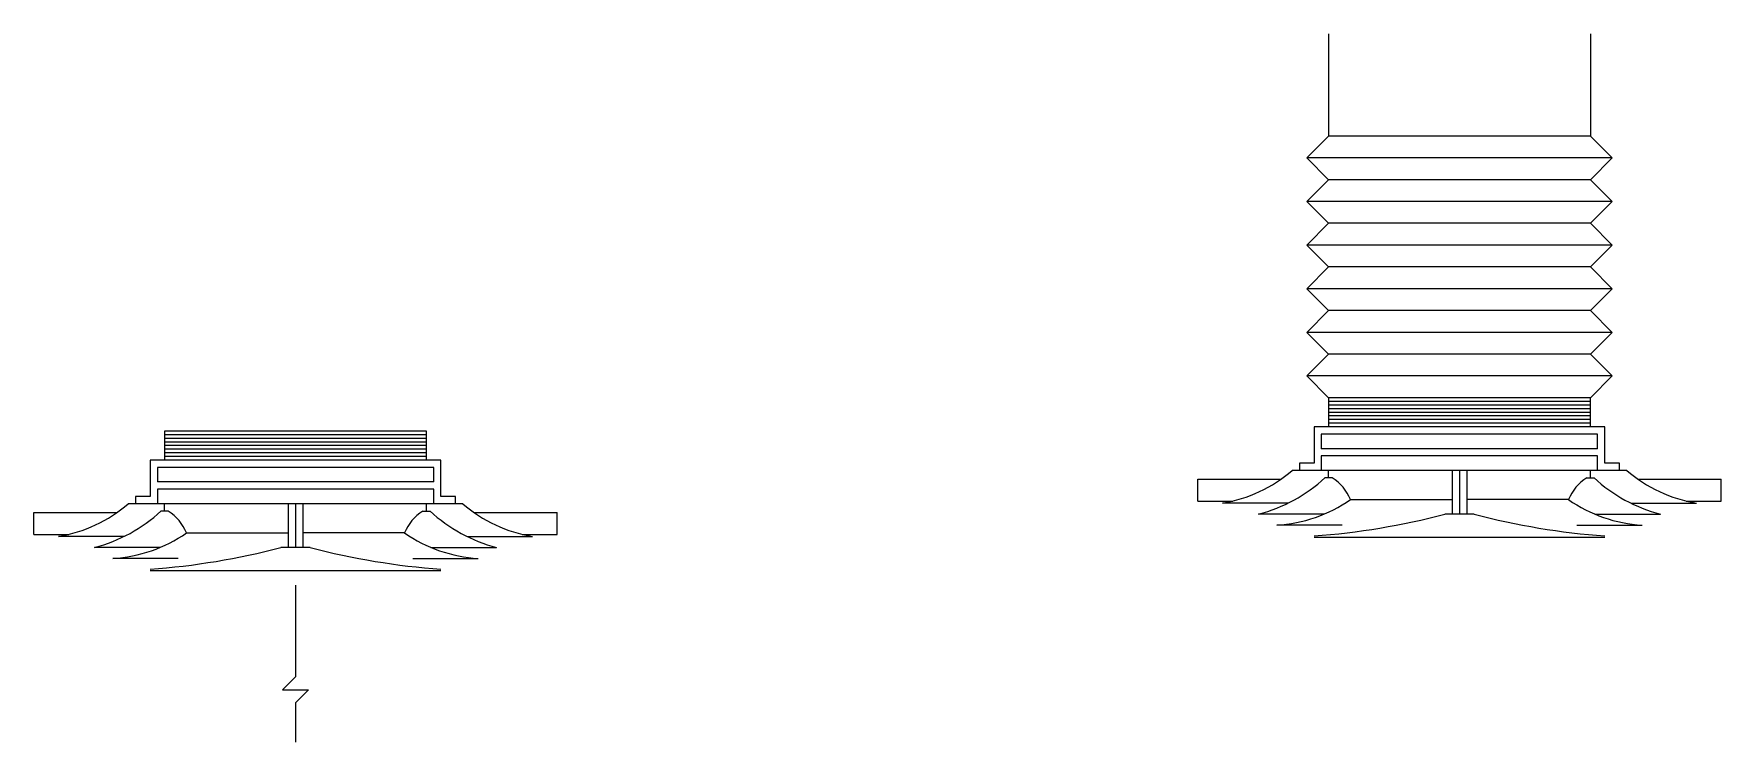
# Model space of a CAD drawing. Header units: millimetres. Extents: x -21221 to 1625077, y -149981 to 356550.
# Drawn here: x 938541 to 944987, y 278739 to 281461 of the extents above; entities that cross this region are included whole.
import ezdxf

# ---------------------------------------------------------------- set-up
doc = ezdxf.new("R2010")
doc.units = ezdxf.units.MM
doc.header["$LTSCALE"] = 1000
doc.header["$MEASUREMENT"] = 0
doc.layers.get('0').update_dxf_attribs({"linetype": 'CONTINUOUS'})
for name, color, linetype in [('ARROW', 2, 'CONTINUOUS'), ('CEL', 5, 'CONTINUOUS'), ('FLX', 2, 'CONTINUOUS'), ('M_ARR', 2, 'CONTINUOUS'), ('SDF', 1, 'CONTINUOUS'), ('SDUCT', 3, 'CONTINUOUS')]:
    doc.layers.add(name, color=color, linetype=linetype)

# ---------------------------------------------------------------- blocks, each defined once
blk = doc.blocks.new('ARR03B')
at = {"color": 2}
blk.add_lwpolyline([(0, 0), (-2, 0), (-3.5, 0), (-4, 0.5), (-4, -0.5), (-4.5, 0), (-6, 0)], dxfattribs=at)
blk = doc.blocks.new('ARR02B')
at = {"color": 2}
blk.add_lwpolyline([(0, 0, 0, 1, 0), (-2, 0, 0, 0, 0), (-6, 0, 0, 0, 0)], format="xyseb", dxfattribs=at)

msp = doc.modelspace()

# ---------------------------------------------------------------- linework, layer by layer
at = {"layer": 'CEL'}
for p, q in [((942986.8, 279675.5), (942986.8, 279758.9)), ((942986.8, 279758.9), (943304.6, 279758.9)), ((944668.9, 279758.9), (944986.8, 279758.9)), ((944986.8, 279675.5), (944986.8, 279758.9)), ((942986.8, 279675.5), (943120.8, 279675.5)), ((944852.7, 279675.5), (944986.8, 279675.5)), ((938540.6, 279548.3), (938540.6, 279631.6)), ((938540.6, 279631.6), (938858.5, 279631.6)), ((940222.8, 279631.6), (940540.6, 279631.6)), ((940540.6, 279548.3), (940540.6, 279631.6)), ((938540.6, 279548.3), (938674.7, 279548.3)), ((940406.6, 279548.3), (940540.6, 279548.3))]:
    msp.add_line(p, q, dxfattribs=at)
at = {"layer": 'FLX'}
for p, q in [((943486.8, 281070), (943403.4, 280986.6)), ((944486.8, 281070), (943486.8, 281070)), ((944486.8, 281070), (944570.1, 280986.6)), ((944570.1, 280986.6), (943403.4, 280986.6)), ((943403.4, 280986.6), (943486.8, 280903.3)), ((944570.1, 280986.6), (944486.8, 280903.3)), ((943486.8, 280903.3), (943403.4, 280820)), ((944486.8, 280903.3), (943486.8, 280903.3)), ((944486.8, 280903.3), (944570.1, 280820)), ((943403.4, 280820), (943486.8, 280736.6)), ((944570.1, 280820), (943403.4, 280820)), ((944570.1, 280820), (944486.8, 280736.6)), ((943486.8, 280736.6), (943403.4, 280653.3)), ((944486.8, 280736.6), (943486.8, 280736.6)), ((944486.8, 280736.6), (944570.1, 280653.3)), ((944570.1, 280653.3), (943403.4, 280653.3)), ((943403.4, 280653.3), (943486.8, 280570)), ((944570.1, 280653.3), (944486.8, 280570)), ((943486.8, 280570), (943403.4, 280486.6)), ((944486.8, 280570), (943486.8, 280570)), ((944486.8, 280570), (944570.1, 280486.6)), ((944570.1, 280486.6), (943403.4, 280486.6)), ((943403.4, 280486.6), (943486.8, 280403.3)), ((944570.1, 280486.6), (944486.8, 280403.3)), ((943486.8, 280403.3), (943403.4, 280320)), ((944486.8, 280403.3), (943486.8, 280403.3)), ((944486.8, 280403.3), (944570.1, 280320)), ((944570.1, 280320), (943403.4, 280320)), ((943403.4, 280320), (943486.8, 280236.6)), ((944570.1, 280320), (944486.8, 280236.6)), ((943486.8, 280236.6), (943403.4, 280153.3)), ((944486.8, 280236.6), (943486.8, 280236.6)), ((944486.8, 280236.6), (944570.1, 280153.3)), ((944570.1, 280153.3), (943403.4, 280153.3)), ((943403.4, 280153.3), (943486.8, 280070)), ((944570.1, 280153.3), (944486.8, 280070))]:
    msp.add_line(p, q, dxfattribs=at)
at = {"layer": 'SDF'}
for p, q in [((944486.8, 280070), (943486.8, 280070)), ((943486.8, 280070), (943486.8, 279958.9)), ((944486.8, 280056.1), (943486.8, 280056.1)), ((944486.8, 280042.2), (943486.8, 280042.2)), ((944486.8, 280028.3), (943486.8, 280028.3)), ((944486.8, 279958.9), (944486.8, 280070)), ((944542.3, 279958.9), (943431.2, 279958.9)), ((943431.2, 279958.9), (943431.2, 279820)), ((944486.8, 280014.4), (943486.8, 280014.4)), ((944486.8, 280000.5), (943486.8, 280000.5)), ((944486.8, 279986.6), (943486.8, 279986.6)), ((944486.8, 279972.8), (943486.8, 279972.8)), ((944542.3, 279820), (944542.3, 279958.9)), ((940040.6, 279942.7), (939040.6, 279942.7)), ((939040.6, 279942.7), (939040.6, 279831.6)), ((940040.6, 279928.8), (939040.6, 279928.8)), ((940040.6, 279914.9), (939040.6, 279914.9)), ((940040.6, 279901), (939040.6, 279901)), ((940040.6, 279831.6), (940040.6, 279942.7)), ((944514.5, 279931.1), (943459, 279931.1)), ((943459, 279931.1), (943459, 279875.5)), ((944514.5, 279875.5), (944514.5, 279931.1)), ((940096.2, 279831.6), (938985.1, 279831.6)), ((938985.1, 279831.6), (938985.1, 279692.7)), ((940040.6, 279887.2), (939040.6, 279887.2)), ((940040.6, 279873.3), (939040.6, 279873.3)), ((940040.6, 279859.4), (939040.6, 279859.4)), ((940040.6, 279845.5), (939040.6, 279845.5)), ((940096.2, 279692.7), (940096.2, 279831.6)), ((944514.5, 279875.5), (943459, 279875.5)), ((944514.5, 279847.8), (943459, 279847.8)), ((943459, 279847.8), (943459, 279792.2)), ((944514.5, 279792.2), (944514.5, 279847.8)), ((940068.4, 279803.8), (939012.9, 279803.8)), ((939012.9, 279803.8), (939012.9, 279748.3)), ((940068.4, 279748.3), (940068.4, 279803.8)), ((944625.7, 279792.2), (943347.9, 279792.2)), ((943431.2, 279820), (943375.7, 279820)), ((943375.7, 279820), (943375.7, 279792.2)), ((943500.7, 279764.4), (943472.9, 279764.4)), ((943486.8, 279764.4), (943486.8, 279792.2)), ((943959, 279792.2), (943959, 279625.5)), ((943986.8, 279792.2), (943986.8, 279625.5)), ((944014.5, 279792.2), (944014.5, 279625.5)), ((944472.9, 279764.4), (944500.7, 279764.4)), ((944486.8, 279764.4), (944486.8, 279792.2)), ((944597.9, 279820), (944542.3, 279820)), ((944597.9, 279792.2), (944597.9, 279820)), ((940068.4, 279748.3), (939012.9, 279748.3)), ((940068.4, 279720.5), (939012.9, 279720.5)), ((939012.9, 279720.5), (939012.9, 279664.9)), ((940068.4, 279664.9), (940068.4, 279720.5)), ((940179.5, 279664.9), (938901.7, 279664.9)), ((938985.1, 279692.7), (938929.5, 279692.7)), ((938929.5, 279692.7), (938929.5, 279664.9)), ((939054.5, 279637.2), (939026.7, 279637.2)), ((939040.6, 279637.2), (939040.6, 279664.9)), ((939512.9, 279664.9), (939512.9, 279498.3)), ((939540.6, 279664.9), (939540.6, 279498.3)), ((939568.4, 279664.9), (939568.4, 279498.3)), ((940026.7, 279637.2), (940054.5, 279637.2)), ((940040.6, 279637.2), (940040.6, 279664.9)), ((940151.7, 279692.7), (940096.2, 279692.7)), ((940151.7, 279664.9), (940151.7, 279692.7)), ((943331.3, 279667.2), (943081.3, 279667.2)), ((943570.1, 279681.1), (943959, 279681.1)), ((944403.4, 279681.1), (944014.5, 279681.1)), ((944642.2, 279667.2), (944892.2, 279667.2)), ((943469.4, 279625.5), (943219.4, 279625.5)), ((943538.9, 279583.9), (943288.9, 279583.9)), ((944042.3, 279625.5), (943931.2, 279625.5)), ((944434.7, 279583.9), (944684.7, 279583.9)), ((944504.2, 279625.5), (944754.2, 279625.5)), ((938885.2, 279539.9), (938635.2, 279539.9)), ((939124, 279553.8), (939512.9, 279553.8)), ((939957.3, 279553.8), (939568.4, 279553.8)), ((940196.1, 279539.9), (940446.1, 279539.9)), ((944542.3, 279536.1), (943431.2, 279536.1)), ((939023.2, 279498.3), (938773.2, 279498.3)), ((939092.7, 279456.6), (938842.7, 279456.6)), ((939596.2, 279498.3), (939485.1, 279498.3)), ((939988.5, 279456.6), (940238.5, 279456.6)), ((940058, 279498.3), (940308, 279498.3)), ((940096.2, 279408.8), (938985.1, 279408.8))]:
    msp.add_line(p, q, dxfattribs=at)
for centre, radius, start, end in [((942985.9, 280217.4), 558.4, 279.83805, 310.40797), ((943068.9, 280200.9), 594.7, 284.65086, 312.78084), ((943405.2, 279614.2), 178, 22.06171, 57.54943), ((944568.4, 279614.2), 178, 122.45057, 157.93829), ((944904.6, 280200.9), 594.7, 227.21916, 255.34914), ((944987.6, 280217.4), 558.4, 229.59203, 260.16195), ((938539.8, 280090.1), 558.4, 279.83805, 310.40797), ((938622.8, 280073.7), 594.7, 284.65086, 312.78084), ((938959, 279487), 178, 22.06171, 57.54943), ((940122.2, 279487), 178, 122.45057, 157.93829), ((940458.5, 280073.7), 594.7, 227.21916, 255.34914), ((940541.5, 280090.1), 558.4, 229.59203, 260.16195), ((943258.6, 280126.9), 543.9, 273.19418, 304.94645), ((944715, 280126.9), 543.9, 235.05355, 266.80582), ((943222.8, 282334.1), 2799.7, 274.26835, 284.65629), ((944750.7, 282334.1), 2799.7, 255.34371, 265.73165), ((938812.4, 279999.6), 543.9, 273.19418, 304.94645), ((940268.8, 279999.6), 543.9, 235.05355, 266.80582), ((938776.7, 282206.8), 2799.7, 274.26835, 284.65629), ((940304.6, 282206.8), 2799.7, 255.34371, 265.73165)]:
    msp.add_arc(centre, radius, start, end, dxfattribs=at)
at = {"layer": 'SDUCT'}
for p, q in [((943486.8, 281460.8), (943486.8, 281070)), ((944486.8, 281460.8), (944486.8, 281070))]:
    msp.add_line(p, q, dxfattribs=at)

# ---------------------------------------------------------------- block references
at = {"layer": 'ARROW', "xscale": 100, "yscale": 100, "zscale": 100, "rotation": 90}
msp.add_blockref('ARR03B', (939540.6, 279354.2), dxfattribs=at)
at = {"layer": 'M_ARR', "xscale": 116.6666666665696, "yscale": 116.6666666665696, "zscale": 116.6666666666666, "rotation": 270}
msp.add_blockref('ARR02B', (943986.8, 278797.1), dxfattribs=at)

doc.saveas('drawing.dxf')
